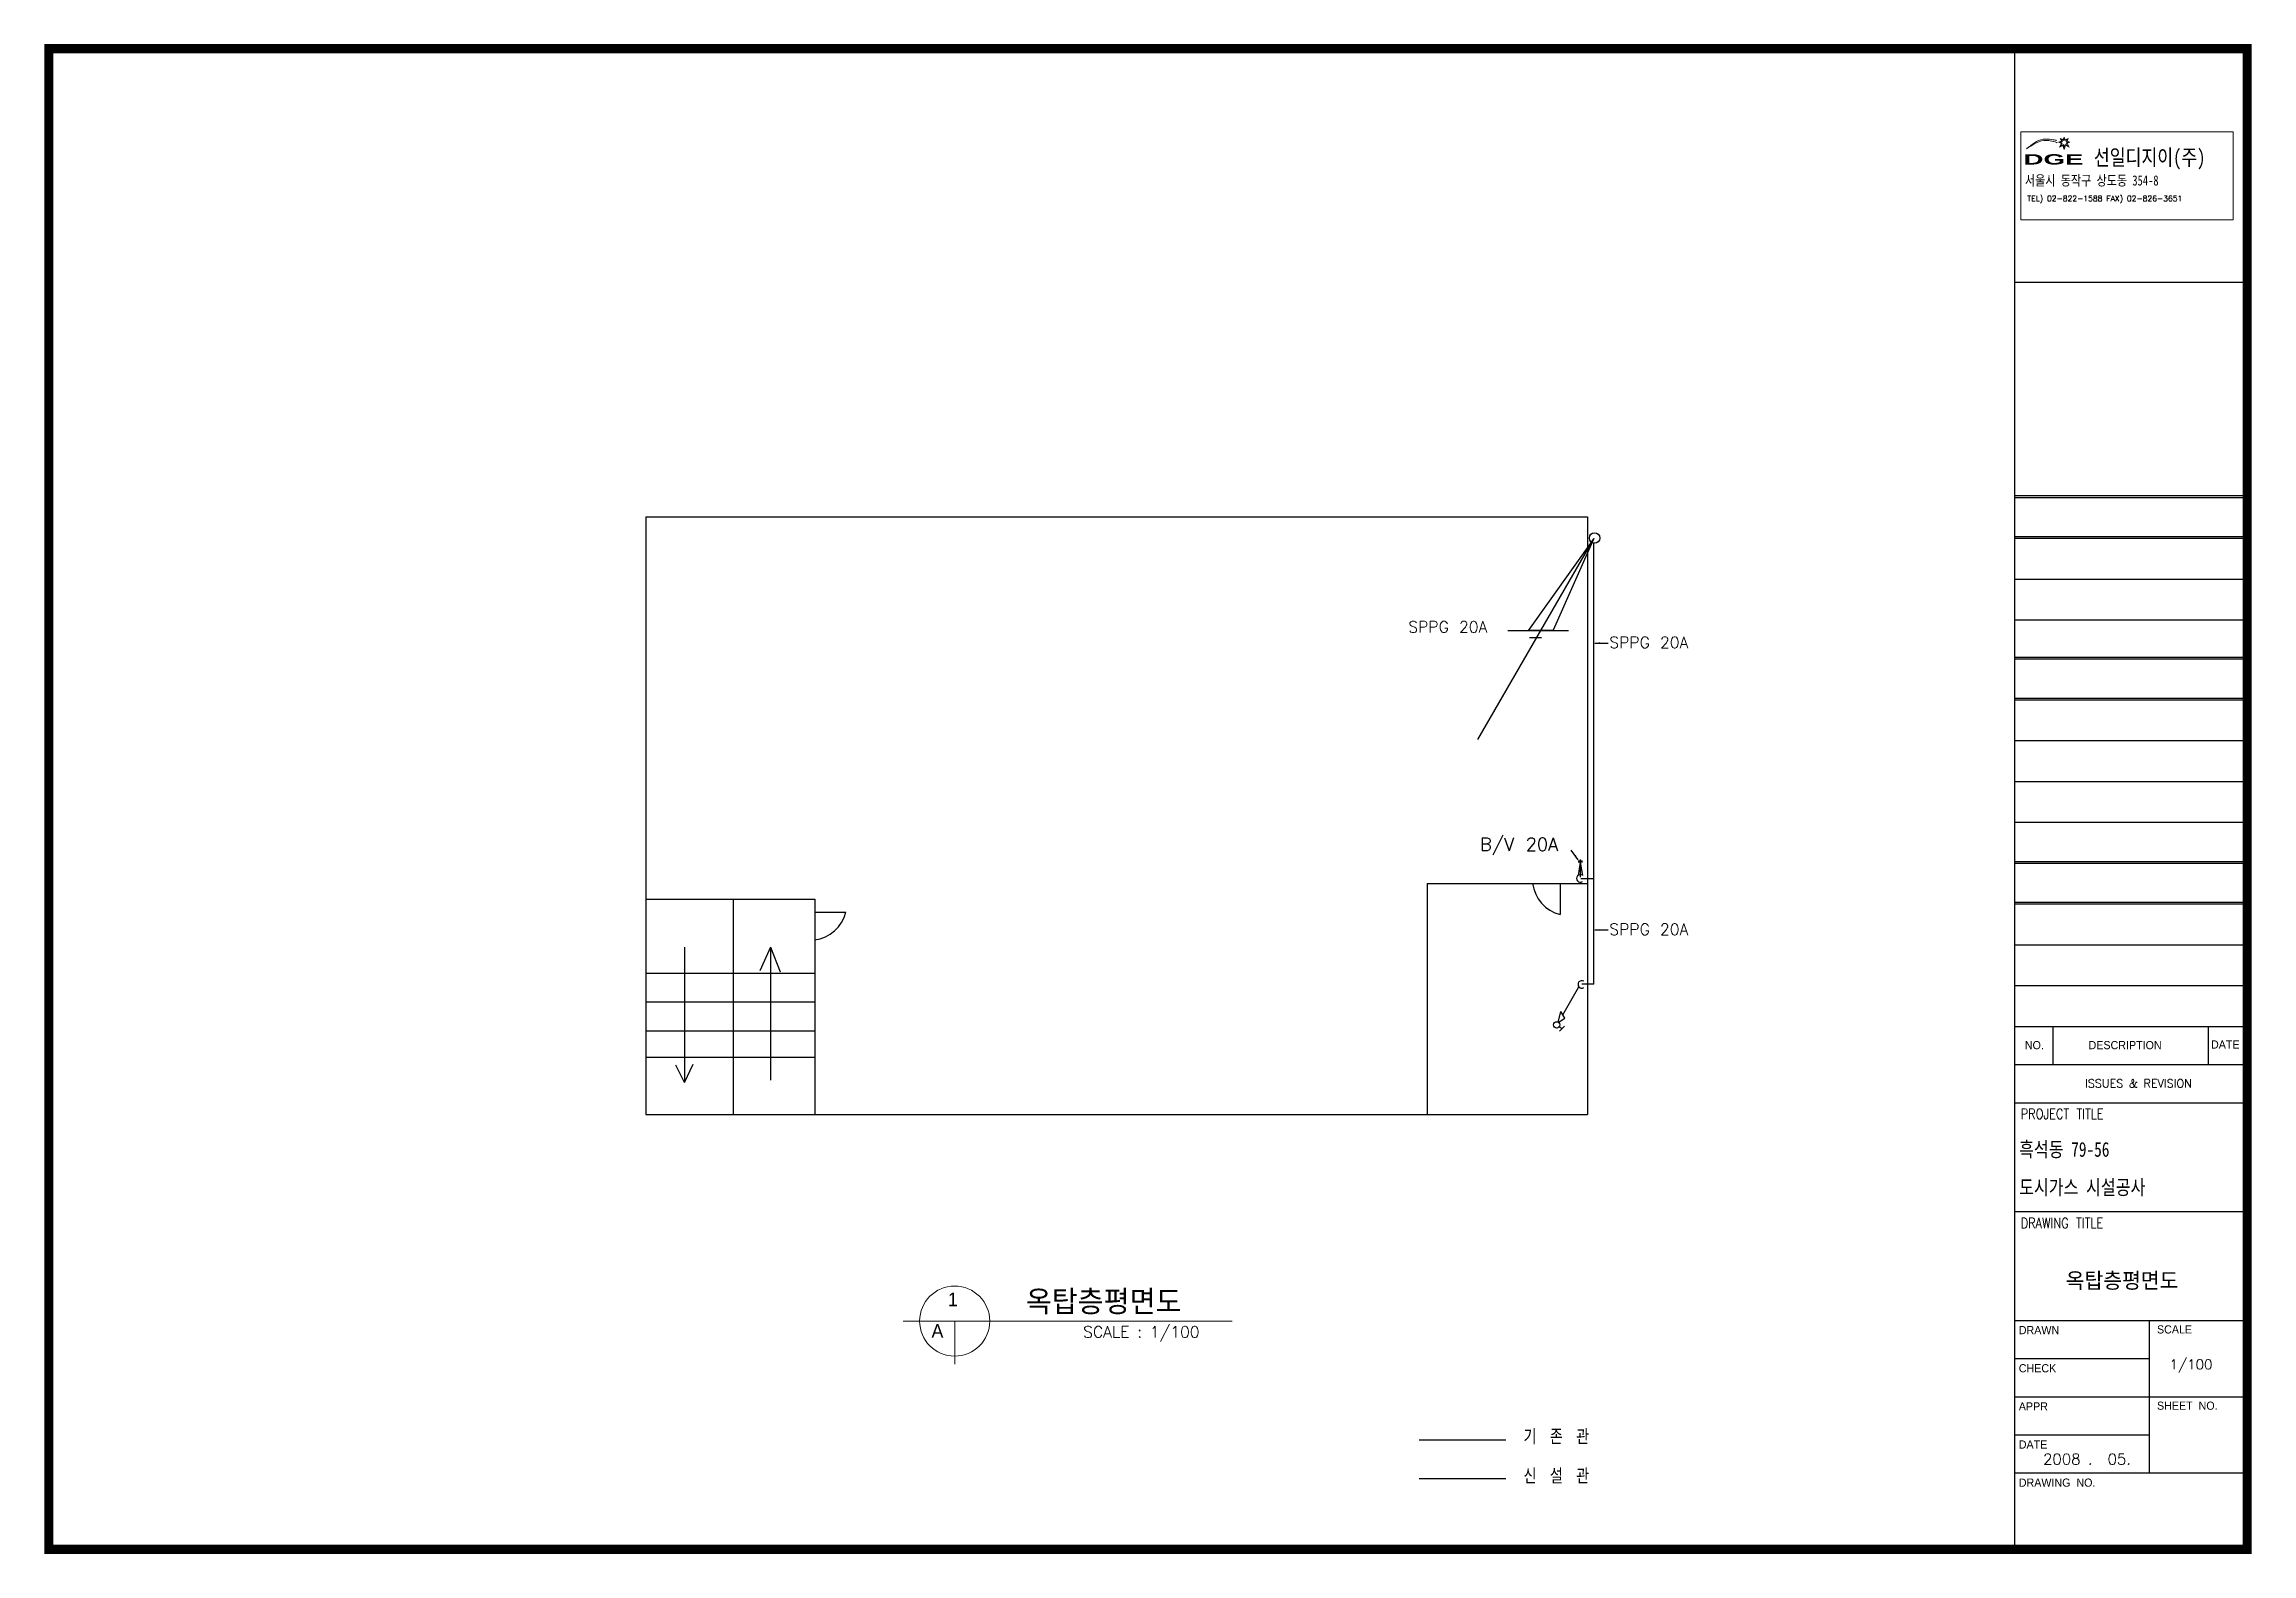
# Model space of a CAD drawing. Header units: millimetres. Extents: x 100533 to 409130, y -298132 to -52366.
# Drawn here: x 327227 to 367853, y -298132 to -270337 of the extents above; entities that cross this region are included whole.
import ezdxf
from ezdxf.enums import TextEntityAlignment as Align

# ---------------------------------------------------------------- set-up
doc = ezdxf.new("R2010")
doc.units = ezdxf.units.MM
doc.header["$LTSCALE"] = 600
for name, color, linetype in [('CEL', 7, 'Continuous'), ('GAS', 3, 'Continuous'), ('GTEXT', 2, 'Continuous'), ('신설관', 1, 'Continuous')]:
    doc.layers.add(name, color=color, linetype=linetype)
doc.styles.add('GHS', font='romans', dxfattribs={"bigfont": 'ghs'})
doc.styles.add('HGTXT', font='romans.shx', dxfattribs={"bigfont": 'whgtxt.shx'})
doc.styles.add('HTXTW', font='txt', dxfattribs={"bigfont": 'htxtw'})
doc.styles.add('ROMANS', font='Dotum.ttf', dxfattribs={"height": 250})
doc.styles.get("Standard").update_dxf_attribs({"font": 'txt.shx', "bigfont": 'whgtxt.shx'})
doc.styles.add('STYLE1', font='GungsuhChe.ttf')
doc.styles.add('STYLE2', font='')
doc.styles.get('STYLE2').set_extended_font_data('으뜸체', bold=True)
doc.dimstyles.new('ISO-25', dxfattribs={"dimtxt": 2.5, "dimasz": 100, "dimexe": 1.25, "dimexo": 0.625, "dimtad": 1, "dimtxsty": 'Standard', "dimcen": 2.5, "dimclrd": 2, "dimclre": 2, "dimadec": 0, "dimazin": 0, "dimtfac": 1, "dimtmove": 0, "dimatfit": 3, "dimfxl": 1, "dimarcsym": 0})

msp = doc.modelspace()

# ---------------------------------------------------------------- texts
at = {"lineweight": 9, "style": 'STYLE2', "width": 2}
msp.add_text('DGE', height=190.4, dxfattribs=at).set_placement((363651, -272554))
at = {"style": 'STYLE1', "width": 0.8}
for s, height, p in [('선일디지이(주)', 290.7, (364946, -272568)), ('서울시 동작구 상도동 354-8', 186.67, (363678, -272940)), ('흑석동 79-56', 271.8, (363571, -290821)), ('도시가스 시설공사', 271.8, (363571, -291519))]:
    msp.add_text(s, height=height, dxfattribs=at).set_placement(p)
for s, height, style, p in [('TEL) 02-822-1588 FAX) 02-826-3651', 102.67, 'HGTXT', (363723, -273231)), ('NO.', 150.4, 'ROMANS', (363676, -288841)), ('DESCRIPTION', 150.38, 'ROMANS', (364849, -288841)), ('DATE', 150.4, 'ROMANS', (367102, -288830)), ('ISSUES & REVISION', 150.38, 'GHS', (364785, -289546))]:
    msp.add_text(s, height=height, dxfattribs=dict(style=style)).set_placement(p)
at = {"width": 0.8}
for s, p in [('PROJECT TITLE', (363599, -290128)), ('DRAWING TITLE', (363599, -292137))]:
    msp.add_text(s, height=191.15, dxfattribs=at).set_placement(p)
at = {"lineweight": 13, "style": 'HGTXT'}
msp.add_text('옥탑층평면도', height=326.7, dxfattribs=at).set_placement((364428, -293274))
at = {"layer": 'CEL'}
for s, height, style, p in [('DRAWN', 150.4, 'ROMANS', (363565, -294088)), ('SCALE', 150.4, 'ROMANS', (366108, -294075)), ('1/100', 180.5, 'GHS', (366339, -294734)), ('CHECK', 150.4, 'ROMANS', (363565, -294790)), ('APPR', 150.4, 'ROMANS', (363565, -295492)), ('SHEET  NO.', 150.4, 'ROMANS', (366108, -295479)), ('DATE', 150.4, 'ROMANS', (363565, -296194)), ('DRAWING  NO.', 150.38, 'ROMANS', (363565, -296896))]:
    msp.add_text(s, height=height, dxfattribs=dict(at, style=style)).set_placement(p)
at = {"layer": 'CEL', "style": 'GHS'}
msp.add_text('2008 .  05. ', height=200.51, dxfattribs=at).set_placement((364889, -296388), align=Align.MIDDLE_CENTER)
at = {"layer": 'GTEXT'}
for p in [(352331, -281171), (356030, -281458), (356030, -286739)]:
    msp.add_text('SPPG 20A', height=209.6, dxfattribs=at).set_placement(p)
at = {"layer": 'GTEXT', "ltscale": 0.2, "style": 'HTXTW'}
for s, height, p in [('B/V 20A', 240, (353649, -285188)), ('기 존 관', 274.3, (354450, -296114)), ('신 설 관', 274.3, (354450, -296839))]:
    msp.add_text(s, height=height, dxfattribs=at).set_placement(p)
at = {"layer": 'GTEXT', "lineweight": 13, "style": 'HGTXT'}
for s, height, p in [('옥탑층평면도', 451.6, (345291, -293725)), ('SCALE : 1/100', 209.02, (346348, -294150))]:
    msp.add_text(s, height=height, dxfattribs=at).set_placement(p)
at = {"layer": 'GTEXT', "lineweight": 5, "style": 'ROMANS'}
for s, p in [('1', (343859, -293573)), ('A', (343556, -294154))]:
    msp.add_text(s, height=252, dxfattribs=at).set_placement(p)

# ---------------------------------------------------------------- linework, layer by layer
at = {"lineweight": 9}
for p, q in [((364351, -272123), (364295, -272145)), ((364295, -272145), (364350, -272166)), ((364350, -272166), (364314, -272234)), ((364327, -272147), (364366, -272132)), ((364365, -272162), (364327, -272147)), ((364328, -272072), (364383, -272096)), ((364328, -272072), (364351, -272123)), ((364341, -272209), (364365, -272162)), ((364385, -272187), (364341, -272209)), ((364350, -272096), (364366, -272132)), ((364350, -272096), (364389, -272113)), ((364401, -272048), (364383, -272096)), ((364401, -272240), (364385, -272187)), ((364389, -272113), (364401, -272080)), ((364420, -272097), (364401, -272048)), ((364401, -272080), (364414, -272114)), ((364418, -272186), (364401, -272240)), ((364414, -272114), (364454, -272096)), ((364463, -272209), (364418, -272186)), ((364476, -272072), (364420, -272097)), ((364454, -272096), (364437, -272134)), ((364437, -272134), (364472, -272147)), ((364472, -272147), (364438, -272160)), ((364438, -272160), (364463, -272209)), ((364452, -272126), (364476, -272072)), ((364502, -272145), (364452, -272126)), ((364453, -272163), (364502, -272145)), ((364490, -272234), (364453, -272163)), ((364314, -272234), (364377, -272201)), ((364377, -272201), (364401, -272277)), ((364401, -272277), (364426, -272200)), ((364426, -272200), (364490, -272234))]:
    msp.add_line(p, q, dxfattribs=at)
for p, q in [((338297, -279041), (338297, -290041)), ((338297, -279041), (355628, -279041)), ((355628, -279041), (355628, -290041)), ((352676, -285790), (352676, -290041)), ((352676, -285790), (355628, -285790)), ((355126, -285790), (355126, -286363)), ((338297, -286081), (341408, -286081)), ((339915, -290041), (339915, -286081)), ((341408, -286081), (341408, -290041)), ((341408, -286321), (341981, -286321)), ((339010, -286961), (339010, -289453)), ((340594, -286961), (340396, -287396)), ((340594, -286961), (340594, -289413)), ((340594, -286961), (340772, -287416)), ((338297, -287440), (341408, -287440)), ((338297, -287970), (341408, -287970)), ((363488, -287671), (367790, -287671)), ((363488, -288422), (367768, -288422)), ((363488, -288422), (367768, -288422)), ((364190, -288422), (364190, -289124)), ((367052, -288422), (367052, -289124)), ((338297, -288500), (341408, -288500)), ((338297, -288990), (341408, -288990)), ((339010, -289453), (338852, -289136)), ((339010, -289453), (339169, -289117)), ((363488, -289124), (367768, -289124)), ((338297, -290041), (355628, -290041)), ((363488, -289826), (367768, -289826))]:
    msp.add_line(p, q)
msp.add_lwpolyline([(363602, -271955), (367507, -271955), (367507, -273573), (363602, -273573)], close=True, dxfattribs=at)
for centre, start, end in [((355293, -285704), 187.2822, 255.7938), ((341322, -286154), 277.2822, 345.7938)]:
    msp.add_arc(centre, 680, start, end)
for points, start_tangent in [([(363704, -272267), (364013, -272089), (364247, -272108), (364257, -272110)], (0.67369, 0.739014)), ([(363706, -272265), (364028, -272112), (364259, -272148), (364270, -272152)], (0.729434, 0.684052))]:
    msp.add_spline(points, degree=3, dxfattribs=dict(at, start_tangent=start_tangent))
at = {"layer": 'CEL'}
for p, q in [((363488, -270423), (363488, -298047)), ((363488, -274720), (367768, -274720)), ((363488, -278649), (367790, -278649)), ((363488, -278683), (367790, -278683)), ((363488, -279401), (367790, -279401)), ((363488, -279434), (367790, -279434)), ((363488, -280186), (367790, -280186)), ((363488, -280938), (367790, -280938)), ((363488, -281623), (367790, -281623)), ((363488, -281656), (367790, -281656)), ((363488, -282378), (367790, -282378)), ((363488, -282408), (367790, -282408)), ((363488, -283160), (367790, -283160)), ((363488, -283912), (367790, -283912)), ((363488, -284663), (367790, -284663)), ((363488, -285385), (367790, -285385)), ((363488, -285415), (367790, -285415)), ((363488, -286137), (367790, -286137)), ((363488, -286167), (367790, -286167)), ((363488, -286919), (367790, -286919)), ((363488, -291831), (367768, -291831)), ((363488, -293836), (367768, -293836)), ((365972, -296643), (365972, -293836)), ((363488, -294538), (365972, -294538)), ((363488, -295240), (367768, -295240)), ((363488, -295942), (365972, -295942)), ((363488, -296643), (367768, -296643))]:
    msp.add_line(p, q, dxfattribs=at)
at = {"layer": 'CEL', "const_width": 170}
msp.add_lwpolyline([(327313, -298047), (367768, -298047), (367768, -270423), (327313, -270423)], close=True, dxfattribs=at)
at = {"layer": 'GAS'}
for p, q in [((355743, -287642), (355743, -279525)), ((355504, -285699), (355743, -285699)), ((355743, -287642), (355522, -287642)), ((352530, -296031), (354124, -296031))]:
    msp.add_line(p, q, dxfattribs=at)
at = {"layer": 'GTEXT'}
for p, q in [((353609, -283139), (355742, -279444)), ((355744, -279441), (354544, -281126)), ((355744, -279441), (354998, -281126)), ((354160, -281131), (355279, -281131)), ((354544, -281126), (354998, -281126)), ((354558, -281263), (354782, -281263)), ((355496, -285397), (355455, -285641)), ((355456, -285373), (355538, -285373)), ((355456, -285389), (355538, -285389)), ((355496, -285350), (355496, -285676)), ((355496, -285397), (355537, -285641)), ((355172, -288208), (355469, -287693)), ((355091, -288348), (355136, -288146)), ((355091, -288348), (355208, -288270)), ((355108, -288428), (355161, -288459)), ((355202, -288415), (355110, -288512)), ((355208, -288270), (355136, -288146))]:
    msp.add_line(p, q, dxfattribs=at)
at = {"layer": 'GTEXT', "lineweight": 13}
for p, q in [((343037, -293846), (347894, -293846)), ((343983, -293846), (343983, -294638)), ((344149, -293846), (349089, -293846))]:
    msp.add_line(p, q, dxfattribs=at)
at = {"layer": 'GTEXT', "lineweight": 9}
msp.add_line((347894, -293846), (348001, -293846), dxfattribs=at)
at = {"layer": 'GTEXT'}
for centre, radius in [((355759, -279430), 96.2), ((355062, -288393), 58.1)]:
    msp.add_circle(centre, radius, dxfattribs=at)
at = {"layer": 'GTEXT', "lineweight": 13}
msp.add_circle((343983, -293846), 645, dxfattribs=at)
at = {"layer": 'GTEXT'}
for centre in [(355496, -285697), (355523, -287649)]:
    msp.add_arc(centre, 69.1, 57.3167, 302.6833, dxfattribs=at)
at = {"layer": '신설관'}
msp.add_line((352530, -296743), (354124, -296743), dxfattribs=at)

msp.set_redraw_order([(e.dxf.handle, doc.entitydb.next_handle()) for e in msp.query("TEXT MTEXT ATTDEF DIMENSION ARC_DIMENSION")])  # texts and dimensions are drawn at this point

# ---------------------------------------------------------------- leaders
at = {"layer": 'GAS'}
for points in [[(355761, -281365), (356007, -281365)], [(355459, -285356), (355329, -285178)], [(355761, -286646), (356007, -286646)]]:
    msp.add_leader(points, dimstyle='ISO-25', override={"dimgap": 0.625, "dimtad": 0}, dxfattribs=at)

doc.saveas('drawing.dxf')
